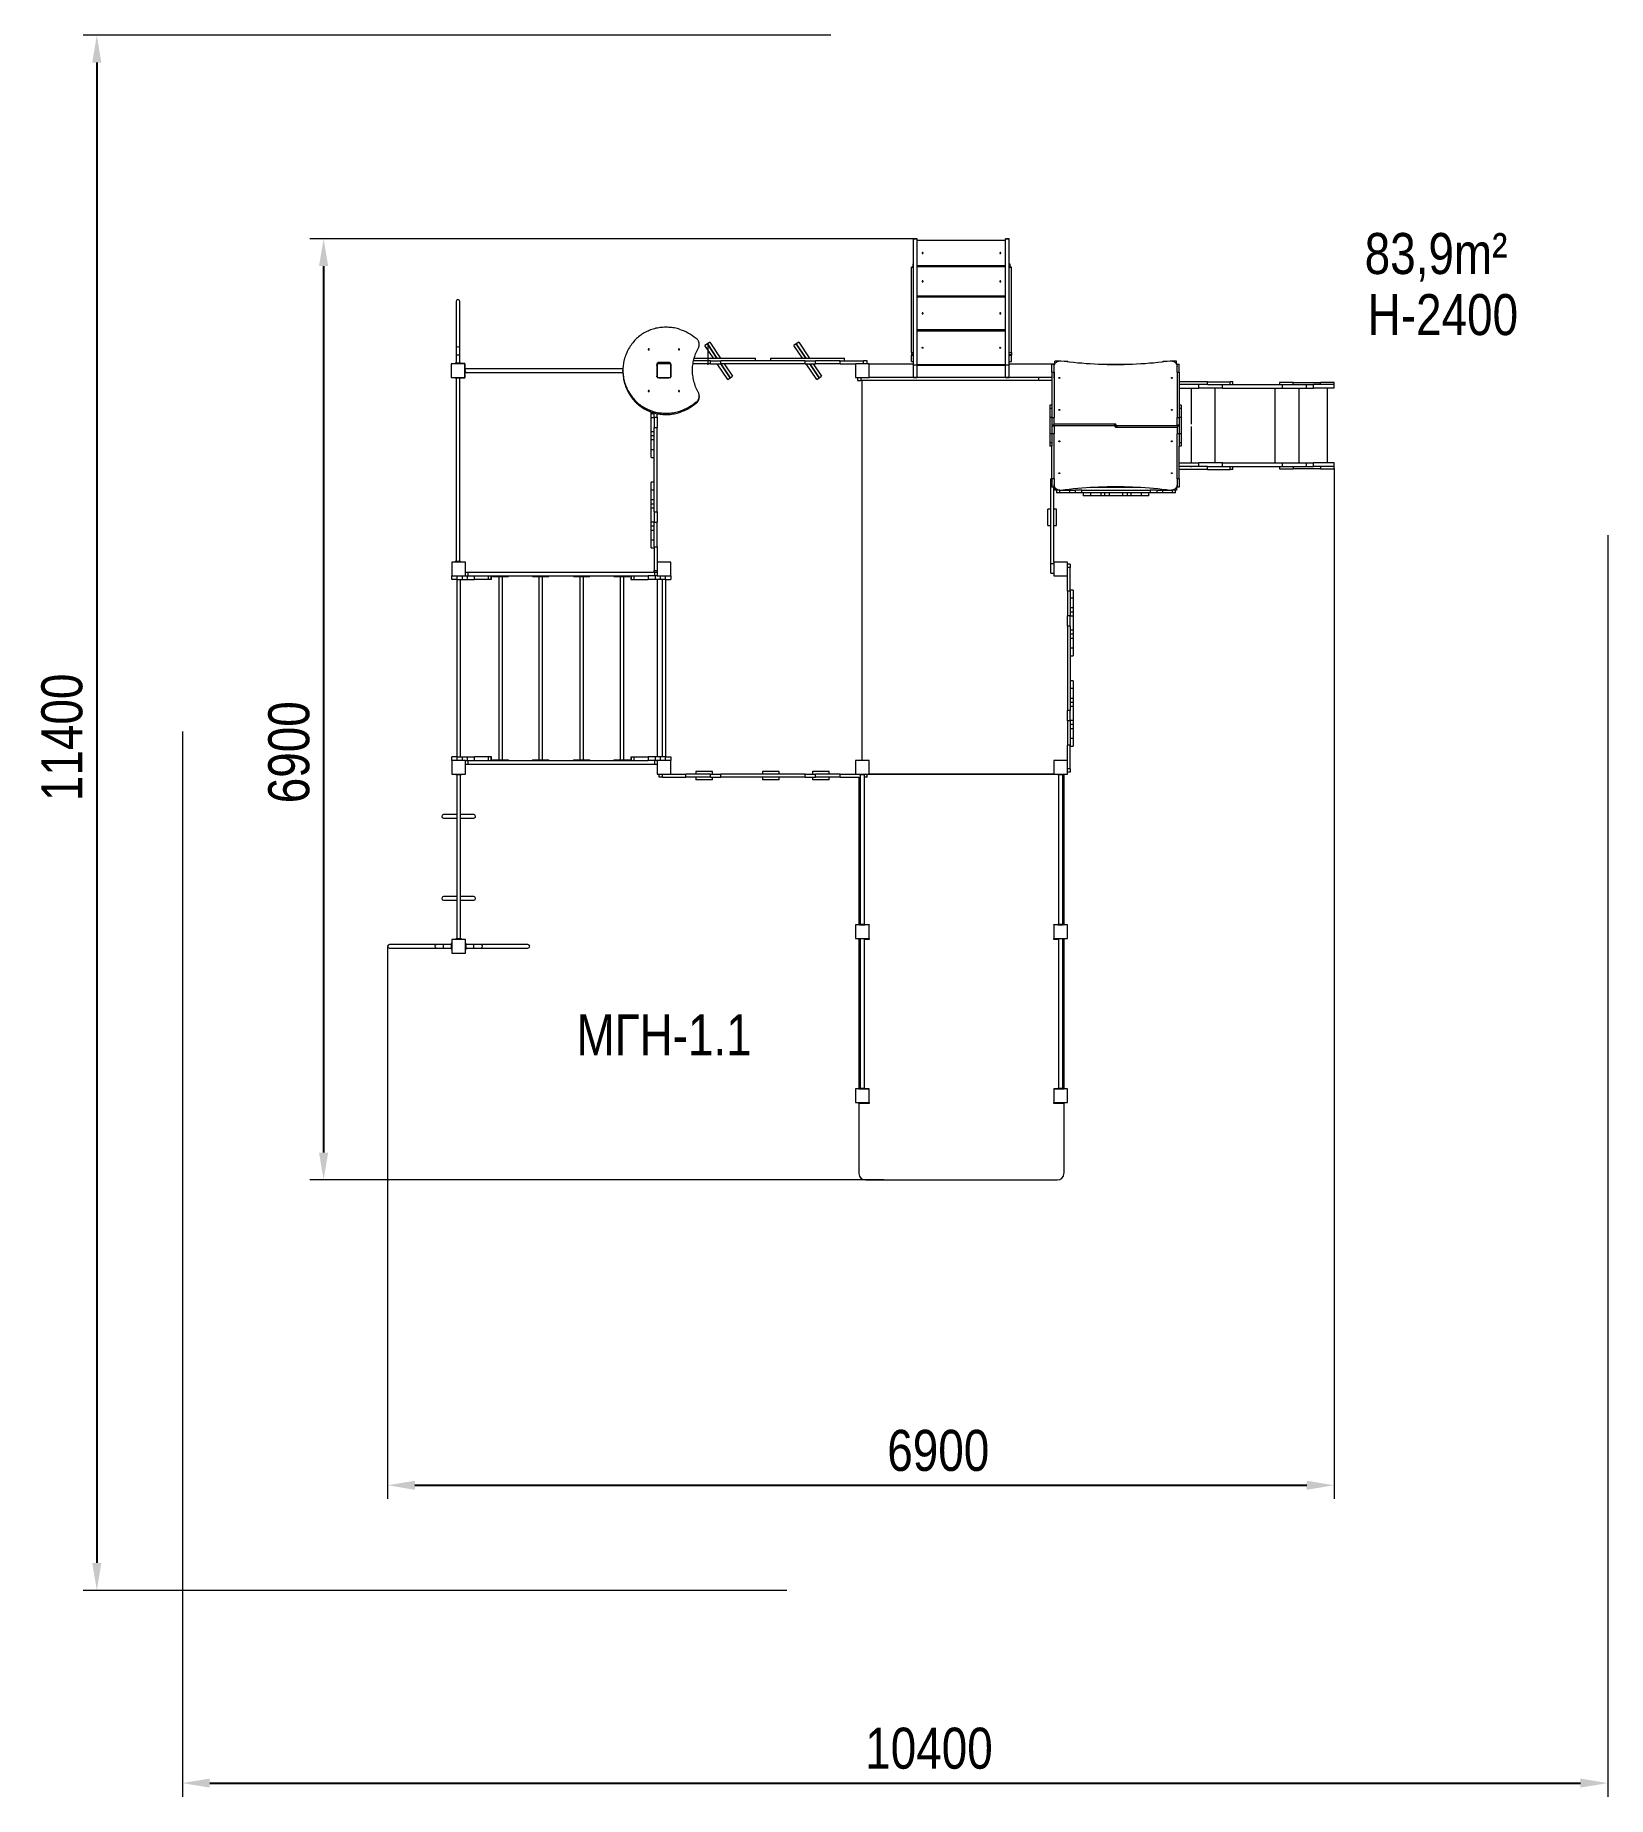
# Model space of a CAD drawing. Header units: millimetres. Extents: x -5811 to 5684, y -6797 to 6079.
import ezdxf

# ---------------------------------------------------------------- set-up
doc = ezdxf.new("R2010")
doc.units = ezdxf.units.MM
for name, color, linetype in [('DiKom', 7, 'Continuous'), ('DIKOM_АРТИКУЛ', 7, 'Continuous'), ('DIKOM_ОБЪЕКТ', 7, 'Continuous'), ('DIKOM_РАЗМЕР_ЗОНА', 7, 'Continuous'), ('DIKOM_РАЗМЕР_ОБЪЕКТА', 7, 'Continuous')]:
    doc.layers.add(name, color=color, linetype=linetype)
doc.styles.add('style1', font='arial.ttf', dxfattribs={"width": 0.8})
doc.dimstyles.new('1-50', dxfattribs={"dimtxt": 300, "dimasz": 200, "dimexe": 100, "dimexo": 0, "dimgap": 100, "dimtad": 1, "dimdec": 0, "dimtxsty": 'style1', "dimcen": 0, "dimclrd": 7, "dimclre": 7, "dimadec": 1, "dimazin": 2, "dimtfac": 1, "dimtdec": 0, "dimtmove": 0, "dimatfit": 3, "dimfxl": 0, "dimlwd": 25, "dimlwe": 18, "dimarcsym": 0})

msp = doc.modelspace()

# ---------------------------------------------------------------- texts
at = {"layer": 'DIKOM_АРТИКУЛ', "color": 7, "linetype": 'Continuous', "lineweight": 15, "insert": (-1854.5, -1077.9), "char_height": 300, "width": 1667.537, "attachment_point": 1, "style": 'style1'}
msp.add_mtext('МГН-1.1', dxfattribs=at)
at = {"layer": 'DIKOM_РАЗМЕР_ОБЪЕКТА', "char_height": 300, "width": 5885.531, "attachment_point": 1, "style": 'style1'}
for s, insert in [('83,9m²', (3906.9, 4633.6)), ('H-2400', (3928.9, 4187.1))]:
    msp.add_mtext(s, dxfattribs=dict(at, insert=insert))

# ---------------------------------------------------------------- blocks, each defined once
blk = doc.blocks.new('*D14')
at = {"layer": 'Defpoints', "color": 0, "transparency": 16777216}
for p in [(3684, 2911), (-3236, -580), (3684, -4520)]:
    blk.add_point(p, dxfattribs=at)
at = {"layer": 'DIKOM_РАЗМЕР_ОБЪЕКТА', "color": 7, "lineweight": 18, "transparency": 16777216}
for p, q in [((3684, 2911), (3684, -4620)), ((-3236, -580), (-3236, -4620))]:
    blk.add_line(p, q, dxfattribs=at)
at = {"layer": 'DIKOM_РАЗМЕР_ОБЪЕКТА', "color": 7, "lineweight": 25, "transparency": 16777216}
blk.add_line((-3036, -4520), (3484, -4520), dxfattribs=at)
at = {"layer": 'DIKOM_РАЗМЕР_ОБЪЕКТА', "color": 7, "transparency": 16777216}
for points in [[(-3036, -4487), (-3036, -4553), (-3236, -4520)], [(3484, -4487), (3484, -4553), (3684, -4520)]]:
    blk.add_solid(points, dxfattribs=at)
at = {"layer": 'DIKOM_РАЗМЕР_ОБЪЕКТА', "color": 0, "transparency": 16777216, "insert": (790, -4267), "char_height": 300, "attachment_point": 5, "style": 'style1'}
blk.add_mtext('6900', dxfattribs=at)
blk = doc.blocks.new('*D15')
at = {"layer": 'Defpoints', "color": 0, "transparency": 16777216}
for p in [(5684, 2426), (-4736, 989), (5684, -6697)]:
    blk.add_point(p, dxfattribs=at)
at = {"layer": 'DIKOM_РАЗМЕР_ЗОНА', "color": 7, "lineweight": 18, "transparency": 16777216}
for p, q in [((5684, 2426), (5684, -6797)), ((-4736, 989), (-4736, -6797))]:
    blk.add_line(p, q, dxfattribs=at)
at = {"layer": 'DIKOM_РАЗМЕР_ЗОНА', "color": 7, "lineweight": 25, "transparency": 16777216}
blk.add_line((-4536, -6697), (5484, -6697), dxfattribs=at)
at = {"layer": 'DIKOM_РАЗМЕР_ЗОНА', "color": 7, "transparency": 16777216}
for points in [[(-4536, -6664), (-4536, -6730), (-4736, -6697)], [(5484, -6664), (5484, -6730), (5684, -6697)]]:
    blk.add_solid(points, dxfattribs=at)
at = {"layer": 'DIKOM_РАЗМЕР_ЗОНА', "color": 0, "transparency": 16777216, "insert": (722, -6444), "char_height": 300, "attachment_point": 5, "style": 'style1'}
blk.add_mtext('10400', dxfattribs=at)
blk = doc.blocks.new('*D12')
at = {"layer": 'Defpoints', "color": 0, "transparency": 16777216}
for p in [(609, 4592), (-3703, -2288), (391, -2288)]:
    blk.add_point(p, dxfattribs=at)
at = {"layer": 'DIKOM_РАЗМЕР_ОБЪЕКТА', "color": 7, "lineweight": 18, "transparency": 16777216}
for p, q in [((609, 4592), (-3803, 4592)), ((391, -2288), (-3803, -2288))]:
    blk.add_line(p, q, dxfattribs=at)
at = {"layer": 'DIKOM_РАЗМЕР_ОБЪЕКТА', "color": 7, "lineweight": 25, "transparency": 16777216}
blk.add_line((-3703, 4392), (-3703, -2088), dxfattribs=at)
at = {"layer": 'DIKOM_РАЗМЕР_ОБЪЕКТА', "color": 7, "transparency": 16777216}
for points in [[(-3737, 4392), (-3670, 4392), (-3703, 4592)], [(-3737, -2088), (-3670, -2088), (-3703, -2288)]]:
    blk.add_solid(points, dxfattribs=at)
at = {"layer": 'DIKOM_РАЗМЕР_ОБЪЕКТА', "color": 0, "transparency": 16777216, "insert": (-3956, 838), "char_height": 300, "attachment_point": 5, "rotation": 90, "style": 'style1'}
blk.add_mtext('6900', dxfattribs=at)
blk = doc.blocks.new('*D13')
at = {"layer": 'Defpoints', "color": 0, "transparency": 16777216}
for p in [(4, 6079), (-5361, -5288), (-316, -5288)]:
    blk.add_point(p, dxfattribs=at)
at = {"layer": 'DIKOM_РАЗМЕР_ЗОНА', "color": 7, "lineweight": 18, "transparency": 16777216}
for p, q in [((4, 6079), (-5461, 6079)), ((-316, -5288), (-5461, -5288))]:
    blk.add_line(p, q, dxfattribs=at)
at = {"layer": 'DIKOM_РАЗМЕР_ЗОНА', "color": 7, "lineweight": 25, "transparency": 16777216}
blk.add_line((-5361, 5879), (-5361, -5088), dxfattribs=at)
at = {"layer": 'DIKOM_РАЗМЕР_ЗОНА', "color": 7, "transparency": 16777216}
for points in [[(-5395, 5879), (-5328, 5879), (-5361, 6079)], [(-5395, -5088), (-5328, -5088), (-5361, -5288)]]:
    blk.add_solid(points, dxfattribs=at)
at = {"layer": 'DIKOM_РАЗМЕР_ЗОНА', "color": 0, "transparency": 16777216, "insert": (-5615, 947), "char_height": 300, "attachment_point": 5, "rotation": 90, "style": 'style1'}
blk.add_mtext('11400', dxfattribs=at)
blk = doc.blocks.new('A$C7D4919E4')
at = {"color": 7, "linetype": 'Continuous', "lineweight": 15}
for p, q in [((-463, 450), (-448, 450)), ((-463, 390), (-463, 450)), ((-463, 450), (-448, 450)), ((-463, 450), (-463, 450)), ((-463, 390), (-448, 390)), ((-463, 390), (-463, 150)), ((-443, 450), (-448, 450)), ((-448, 390), (-448, 450)), ((-448, 390), (-448, 60)), ((-443, 450), (-443, 471)), ((-416, 471), (-443, 471)), ((-374, 471), (-375, 471)), ((-374, 471), (-347, 471)), ((-374, 471), (-374, 471)), ((-347, 468), (-347, 471)), ((-114, 450), (118, 450)), ((-49, 450), (-49, 448)), ((-28, 450), (-28, 448)), ((51, 450), (51, 448)), ((72, 450), (72, 449)), ((351, 471), (378, 471)), ((351, 468), (351, 471)), ((379, 471), (378, 471)), ((378, 471), (378, 471)), ((447, 471), (420, 471)), ((447, 450), (447, 471)), ((452, 450), (447, 450)), ((452, 450), (467, 450)), ((452, 390), (452, 450)), ((452, 450), (467, 450)), ((452, 390), (467, 390)), ((452, 390), (452, 60)), ((467, 390), (467, 450)), ((467, 450), (467, 450)), ((467, 390), (467, 150)), ((-463, 150), (-478, 150)), ((-478, 150), (-478, 125)), ((-463, 150), (-478, 150)), ((-478, 150), (-478, 150)), ((-463, 150), (-463, 125)), ((482, 150), (467, 150)), ((467, 150), (467, 125)), ((482, 150), (467, 150)), ((482, 150), (482, 125)), ((482, 150), (482, 150)), ((-463, 125), (-478, 125)), ((-478, 125), (-478, 60)), ((-463, 60), (-478, 60)), ((-478, 60), (-478, -60)), ((-463, 125), (-463, 60)), ((-463, 60), (-463, -60)), ((-463, 60), (-448, 60)), ((-463, 5), (-448, 5)), ((-463, 0), (-448, 0)), ((-448, 5), (-448, 60)), ((1, 11), (-448, 11)), ((-448, 0), (-448, 5)), ((-448, 2), (-9, 2)), ((-9, 9), (-9, 2)), ((-3, 5), (-3, -3)), ((1, 3), (-3, 3)), ((1, 3), (1, 11)), ((7, 3), (7, 5)), ((7, -5), (7, 3)), ((452, 60), (467, 60)), ((452, 5), (452, 60)), ((452, 5), (467, 5)), ((452, 0), (452, 5)), ((452, 0), (467, 0)), ((482, 125), (467, 125)), ((467, 125), (467, 60)), ((482, 60), (467, 60)), ((467, 60), (467, -60)), ((482, 125), (482, 60)), ((482, 60), (482, -60)), ((-463, -60), (-478, -60)), ((-478, -60), (-478, -125)), ((-463, -125), (-478, -125)), ((-478, -125), (-478, -150)), ((-448, 0), (-463, 0)), ((-448, -5), (-463, -5)), ((-463, -60), (-463, -125)), ((-448, -60), (-463, -60)), ((-463, -125), (-463, -150)), ((-448, 0), (-448, -5)), ((-448, -5), (-448, -60)), ((-448, -390), (-448, -60)), ((-3, -3), (-3, -5)), ((3, -3), (3, -11)), ((3, -3), (7, -3)), ((3, -11), (452, -11)), ((452, -2), (13, -2)), ((13, -9), (13, -2)), ((467, 0), (452, 0)), ((452, 0), (452, -5)), ((467, -5), (452, -5)), ((452, -5), (452, -60)), ((467, -60), (452, -60)), ((452, -390), (452, -60)), ((482, -60), (467, -60)), ((467, -60), (467, -125)), ((482, -125), (467, -125)), ((467, -125), (467, -150)), ((482, -60), (482, -125)), ((482, -125), (482, -150)), ((-463, -150), (-478, -150)), ((-463, -150), (-478, -150)), ((-478, -150), (-478, -150)), ((-463, -390), (-463, -150)), ((482, -150), (467, -150)), ((482, -150), (467, -150)), ((467, -390), (467, -150)), ((482, -150), (482, -150)), ((-448, -390), (-463, -390)), ((-463, -390), (-463, -450)), ((-448, -450), (-463, -450)), ((-448, -390), (-448, -450)), ((-448, -450), (-443, -450)), ((-443, -450), (-443, -471)), ((-416, -471), (-443, -471)), ((-374, -471), (-347, -471)), ((-347, -468), (-347, -471)), ((181, -453), (-177, -453)), ((118, -450), (-114, -450)), ((351, -468), (351, -471)), ((351, -471), (378, -471)), ((447, -471), (420, -471)), ((447, -450), (452, -450)), ((447, -450), (447, -471)), ((467, -390), (452, -390)), ((452, -390), (452, -450)), ((467, -450), (452, -450)), ((467, -390), (467, -450))]:
    blk.add_line(p, q, dxfattribs=at)
at = {"color": 7, "linetype": 'Continuous', "lineweight": 15, "flags": 128}
for points in [[(-448, 431), (-448, 434), (-447, 438), (-446, 442), (-445, 445), (-443, 449), (-441, 452), (-439, 456), (-436, 459), (-433, 461), (-430, 464), (-427, 466), (-423, 468), (-419, 470), (-415, 471), (-411, 473), (-407, 473), (-402, 474), (-398, 474)], [(-398, 474), (-367, 470), (-337, 467), (-306, 463), (-275, 460), (-245, 458), (-214, 455), (-183, 453), (-152, 452), (-122, 450), (-91, 449), (-60, 448), (-29, 448), (2, 448), (33, 448), (64, 448), (95, 449), (126, 450), (156, 452), (187, 453), (218, 455), (249, 458), (279, 460), (310, 463), (341, 467), (371, 470), (402, 474)], [(402, 474), (406, 474), (411, 473), (415, 473), (419, 471), (423, 470), (427, 468), (431, 466), (434, 464), (437, 461), (440, 459), (443, 456), (445, 452), (447, 449), (449, 445), (450, 442), (451, 438), (452, 434), (452, 431)], [(-406, 348), (-406, 347), (-406, 347), (-407, 346), (-408, 345), (-409, 345), (-410, 346), (-411, 346), (-412, 347), (-412, 348), (-412, 349), (-412, 350), (-411, 351), (-410, 351), (-409, 351), (-408, 351), (-407, 351), (-406, 350), (-406, 349), (-406, 348)], [(416, 348), (416, 347), (416, 347), (415, 346), (414, 345), (413, 345), (412, 346), (411, 346), (410, 347), (410, 348), (410, 349), (410, 350), (411, 351), (412, 351), (413, 351), (414, 351), (415, 351), (416, 350), (416, 349), (416, 348)], [(-406, 114), (-406, 113), (-406, 113), (-407, 112), (-408, 112), (-409, 111), (-410, 112), (-411, 112), (-412, 113), (-412, 114), (-412, 115), (-412, 116), (-411, 117), (-410, 117), (-409, 118), (-408, 117), (-407, 117), (-406, 116), (-406, 115), (-406, 114)], [(-9, 2), (-8, 2), (-7, 2), (-6, 1), (-5, 1), (-4, 0), (-3, -1), (-3, -2), (-3, -3)], [(-3, 6), (-3, 6), (-3, 5)], [(-3, 2), (-3, 1), (-3, 0), (-2, -1), (-1, -2), (0, -2), (1, -3), (2, -3), (3, -3)], [(7, 5), (7, 6), (7, 7), (6, 8), (5, 9), (4, 10), (3, 10), (2, 10), (1, 11)], [(7, -2), (7, -1), (7, 0), (6, 1), (5, 2), (4, 2), (3, 3), (2, 3), (1, 3)], [(13, -2), (12, -2), (11, -2), (10, -2), (9, -1), (8, 0), (7, 1), (7, 2), (7, 3)], [(416, 114), (416, 113), (416, 113), (415, 112), (414, 112), (413, 111), (412, 112), (411, 112), (410, 113), (410, 114), (410, 115), (410, 116), (411, 117), (412, 117), (413, 118), (414, 117), (415, 117), (416, 116), (416, 115), (416, 114)], [(-412, -115), (-412, -114), (-412, -113), (-411, -112), (-410, -112), (-409, -112), (-408, -112), (-407, -112), (-406, -113), (-406, -114), (-406, -115), (-406, -116), (-407, -117), (-408, -117), (-409, -118), (-410, -118), (-411, -117), (-412, -116), (-412, -116), (-412, -115)], [(-3, -5), (-3, -6), (-3, -7), (-2, -8), (-1, -9), (0, -10), (1, -10), (2, -11), (3, -11)], [(7, -6), (7, -6), (7, -5)], [(410, -115), (410, -114), (410, -113), (411, -112), (412, -112), (413, -112), (414, -112), (415, -112), (416, -113), (416, -114), (416, -115), (416, -116), (415, -117), (414, -117), (413, -118), (412, -118), (411, -117), (410, -116), (410, -116), (410, -115)], [(-412, -348), (-412, -347), (-412, -347), (-411, -346), (-410, -345), (-409, -345), (-408, -346), (-407, -346), (-406, -347), (-406, -348), (-406, -349), (-406, -350), (-407, -351), (-408, -351), (-409, -351), (-410, -351), (-411, -351), (-412, -350), (-412, -349), (-412, -348)], [(410, -348), (410, -347), (410, -347), (411, -346), (412, -345), (413, -345), (414, -346), (415, -346), (416, -347), (416, -348), (416, -349), (416, -350), (415, -351), (414, -351), (413, -351), (412, -351), (411, -351), (410, -350), (410, -349), (410, -348)], [(-398, -474), (-402, -474), (-407, -473), (-411, -473), (-415, -471), (-419, -470), (-423, -468), (-427, -466), (-430, -464), (-433, -461), (-436, -459), (-439, -456), (-441, -452), (-443, -449), (-445, -445), (-446, -442), (-447, -438), (-448, -434), (-448, -431)], [(402, -474), (371, -470), (341, -467), (310, -463), (279, -460), (249, -458), (218, -455), (187, -453), (156, -452), (126, -450), (95, -449), (64, -448), (33, -448), (2, -448), (-29, -448), (-60, -448), (-91, -449), (-122, -450), (-152, -452), (-183, -453), (-214, -455), (-245, -458), (-275, -460), (-306, -463), (-337, -467), (-367, -470), (-398, -474)], [(452, -431), (452, -434), (451, -438), (450, -442), (449, -445), (447, -449), (445, -452), (443, -456), (440, -459), (437, -461), (434, -464), (431, -466), (427, -468), (423, -470), (419, -471), (415, -473), (411, -473), (406, -474), (402, -474)]]:
    blk.add_lwpolyline(points, dxfattribs=at)
blk = doc.blocks.new('A$C2D3B5436')
at = {"layer": 'DiKom', "color": 7, "linetype": 'Continuous', "lineweight": 15}
for p, q in [((323, 558), (315, 558)), ((533, 478), (524, 478)), ((258, 221), (258, 295)), ((267, 295), (258, 295)), ((267, 308), (367, 308)), ((267, 208), (267, 308)), ((272, 310), (357, 310)), ((367, 308), (367, 208)), ((371, 295), (371, 221)), ((267, 221), (258, 221)), ((367, 208), (267, 208)), ((357, 206), (272, 206)), ((622, 142), (614, 142)), ((558, 23), (549, 23)), ((502, 0), (511, 0))]:
    blk.add_line(p, q, dxfattribs=at)
at = {"layer": 'DiKom', "color": 7, "linetype": 'Continuous', "lineweight": 15, "flags": 128}
for points in [[(105, 478), (113, 485), (122, 492), (130, 498), (139, 505), (148, 510), (158, 516), (167, 521), (177, 526), (186, 530), (196, 535), (206, 538), (216, 542), (226, 545), (236, 548), (247, 550), (257, 553), (267, 554), (278, 556), (288, 557), (299, 558), (309, 558), (320, 558), (330, 558), (341, 557), (351, 556), (362, 554), (372, 553), (382, 550), (393, 548), (403, 545), (413, 542), (423, 538), (433, 535), (443, 530), (452, 526), (462, 521), (471, 516), (481, 510), (490, 505), (499, 498), (507, 492), (516, 485), (524, 478)], [(323, 558), (329, 558), (339, 558), (350, 557), (360, 556), (371, 554), (381, 553), (391, 550), (402, 548), (412, 545), (422, 542), (432, 538), (442, 535), (452, 530), (461, 526), (471, 521), (480, 516), (490, 510), (499, 505), (508, 498), (516, 492), (525, 485), (533, 478)], [(16, 142), (13, 152), (10, 162), (8, 172), (5, 182), (4, 192), (2, 202), (1, 213), (1, 223), (0, 233), (0, 244), (0, 254), (1, 265), (2, 275), (3, 285), (4, 296), (6, 306), (8, 316), (11, 326), (14, 336), (17, 346), (20, 355), (24, 365), (28, 374), (32, 384), (37, 393), (42, 402), (47, 410), (52, 419), (58, 427), (64, 435), (70, 443), (77, 451), (83, 458), (90, 465), (97, 472), (105, 478)], [(524, 478), (532, 472), (539, 465), (546, 458), (552, 451), (559, 443), (565, 435), (571, 427), (577, 419), (582, 410), (587, 402), (592, 393), (597, 384), (601, 374), (605, 365), (609, 355), (612, 346), (615, 336), (618, 326), (621, 316), (623, 306), (625, 296), (626, 285), (627, 275), (628, 265), (629, 254), (629, 244), (629, 233), (629, 223), (628, 213), (627, 202), (625, 192), (624, 182), (622, 172), (619, 162), (617, 152), (614, 142)], [(533, 478), (541, 472), (548, 465), (555, 458), (561, 451), (568, 443), (574, 435), (580, 427), (586, 419), (591, 410), (596, 402), (601, 393), (606, 384), (610, 374), (614, 365), (618, 355), (621, 346), (624, 336), (627, 326), (630, 316), (632, 306), (634, 296), (635, 285), (636, 275), (637, 265), (638, 254), (638, 244), (638, 233), (637, 223), (637, 213), (636, 202), (634, 192), (633, 182), (630, 172), (628, 162), (625, 152), (622, 142)], [(166, 368), (166, 367), (166, 366), (165, 365), (164, 365), (163, 364), (162, 365), (161, 365), (160, 366), (159, 367), (159, 368), (159, 369), (159, 370), (160, 371), (161, 372), (162, 372), (163, 372), (164, 372), (165, 372), (166, 371), (166, 370), (166, 368)], [(258, 295), (259, 298), (259, 300), (260, 302), (261, 304), (262, 306), (264, 308), (266, 309), (268, 310), (270, 310), (272, 310)], [(470, 368), (470, 367), (469, 366), (469, 365), (468, 365), (467, 364), (466, 365), (465, 365), (464, 366), (463, 367), (463, 368), (463, 369), (463, 370), (464, 371), (465, 372), (466, 372), (467, 372), (468, 372), (469, 372), (469, 371), (470, 370), (470, 368)], [(166, 148), (166, 147), (166, 146), (165, 145), (164, 145), (163, 144), (162, 145), (161, 145), (160, 146), (159, 147), (159, 148), (159, 149), (159, 150), (160, 151), (161, 152), (162, 152), (163, 152), (164, 152), (165, 152), (166, 151), (166, 150), (166, 148)], [(272, 206), (270, 207), (268, 207), (266, 208), (264, 209), (262, 211), (261, 213), (260, 215), (259, 217), (259, 219), (258, 221)], [(470, 148), (470, 147), (469, 146), (469, 145), (468, 145), (467, 144), (466, 145), (465, 145), (464, 146), (463, 147), (463, 148), (463, 149), (463, 150), (464, 151), (465, 152), (466, 152), (467, 152), (468, 152), (469, 152), (469, 151), (470, 150), (470, 148)], [(155, 7), (151, 5), (147, 4), (142, 2), (138, 1), (133, 0), (129, 0), (124, 0), (120, 0), (115, 1), (111, 2), (106, 4), (102, 6), (98, 8), (94, 10), (90, 13), (87, 16), (83, 19), (80, 23)], [(474, 7), (464, 13), (455, 17), (445, 22), (435, 26), (425, 30), (414, 33), (404, 36), (394, 39), (383, 42), (373, 44), (362, 45), (352, 47), (341, 48), (331, 49), (320, 49), (309, 49), (299, 49), (288, 48), (277, 47), (267, 45), (256, 44), (246, 42), (235, 39), (225, 36), (215, 33), (205, 30), (194, 26), (184, 22), (175, 17), (165, 13), (155, 7)], [(549, 23), (546, 19), (543, 16), (539, 13), (535, 10), (531, 8), (527, 6), (523, 4), (518, 2), (514, 1), (509, 0), (505, 0), (500, 0), (496, 0), (491, 1), (487, 2), (482, 4), (478, 5), (474, 7)], [(558, 23), (555, 19), (551, 16), (548, 13), (544, 10), (540, 8), (536, 6), (532, 4), (527, 2), (523, 1), (518, 0), (514, 0), (511, 0)]]:
    blk.add_lwpolyline(points, dxfattribs=at)
at = {"layer": 'DiKom', "color": 7, "linetype": 'Continuous', "lineweight": 15}
for centre, radius, start, end in [((281, 298), 12.7, 90.2762, 122.6513), ((357, 298), 12.7, 57.3487, 89.7238), ((355, 296), 16, 359.6823, 38.2121), ((358, 250), 359, 197.5854, 219.2937), ((281, 219), 12.7, 237.3487, 269.7238), ((357, 219), 12.7, 270.2762, 302.6513), ((355, 221), 15.8, 321.5991, 0.5138), ((271, 250), 359, 320.7063, 342.4146), ((280, 250), 359, 320.7063, 342.4146)]:
    blk.add_arc(centre, radius, start, end, dxfattribs=at)
blk = doc.blocks.new('A$C4BD2158A')
at = {"layer": 'DiKom', "color": 7, "linetype": 'Continuous', "lineweight": 15}
for p, q in [((359, 34), (13, 34)), ((13, 7), (359, 7)), ((408, 34), (359, 34)), ((359, 7), (408, 7)), ((466, 34), (408, 34)), ((408, 34), (408, 7)), ((408, 7), (466, 7)), ((470, 40), (466, 40)), ((466, 40), (466, 0)), ((470, 0), (466, 0))]:
    blk.add_line(p, q, dxfattribs=at)
for centre in [(14, 20), (359, 20)]:
    blk.add_arc(centre, 13.5, 90.9921, 269.0079, dxfattribs=at)

# ---------------------------------------------------------------- dimensions: what is measured, and where the dimension line sits
at = {"layer": 'DIKOM_РАЗМЕР_ЗОНА'}
dim = msp.add_linear_dim(base=(-5361.4, -5288.3), p1=(4.3, 6079.2), p2=(-316, -5288.3), angle=90, text='11400', dimstyle='1-50', dxfattribs=at)
dim.commit()
dim.dimension.update_dxf_attribs({"geometry": '*D13', "text_midpoint": (-5361.4, 946.6), "dimtype": 160})
dim = msp.add_linear_dim(base=(5684, -6696.9), p1=(-4736, 988.9), p2=(5684, 2425.6), text='10400', dimstyle='1-50', dxfattribs=at)
dim.commit()
dim.dimension.update_dxf_attribs({"geometry": '*D15', "text_midpoint": (722.3, -6696.9), "dimtype": 160})
at = {"layer": 'DIKOM_РАЗМЕР_ОБЪЕКТА'}
dim = msp.add_linear_dim(base=(-3703.3, -2288.3), p1=(609, 4591.7), p2=(390.5, -2288.3), angle=90, text='6900', dimstyle='1-50', dxfattribs=at)
dim.commit()
dim.dimension.update_dxf_attribs({"geometry": '*D12', "text_midpoint": (-3703.3, 837.6), "dimtype": 160})
dim = msp.add_linear_dim(base=(3684, -4519.9), p1=(-3236, -580.4), p2=(3684, 2910.6), text='6900', dimstyle='1-50', dxfattribs=at)
dim.commit()
dim.dimension.update_dxf_attribs({"geometry": '*D14', "text_midpoint": (789.9, -4519.9), "dimtype": 160})

# ---------------------------------------------------------------- linework, layer by layer
at = {"layer": 'DIKOM_ОБЪЕКТ', "color": 7, "linetype": 'Continuous', "lineweight": 15}
for p, q in [((636, 4591.7), (609, 4591.7)), ((609, 4590.5), (609, 4591.7)), ((609, 4590.5), (636, 4590.5)), ((609, 3670.6), (609, 4590.5)), ((636, 4590.5), (636, 4591.7)), ((636, 3670.6), (636, 4590.5)), ((1282, 4579.2), (636, 4579.2)), ((1309, 4591.7), (1282, 4591.7)), ((1282, 4590.5), (1282, 4591.7)), ((1282, 4590.5), (1309, 4590.5)), ((1282, 3670.6), (1282, 4590.5)), ((1309, 4590.5), (1309, 4591.7)), ((1309, 3670.6), (1309, 4590.5)), ((609, 4384.8), (594, 4384.8)), ((594, 4384), (594, 4384.8)), ((594, 4384), (609, 4384)), ((594, 3761), (594, 4384)), ((606, 4384.8), (606, 4407.6)), ((606, 4407.6), (609, 4407.6)), ((636, 4395.2), (1282, 4395.2)), ((1282, 4386.5), (636, 4386.5)), ((1309, 4407.6), (1312, 4407.6)), ((1324, 4384.8), (1309, 4384.8)), ((1309, 4384), (1324, 4384)), ((1312, 4407.6), (1312, 4384.8)), ((1324, 4384), (1324, 4384.8)), ((1324, 3761), (1324, 4384)), ((636, 4173.2), (1282, 4173.2)), ((1282, 4163.4), (636, 4163.4)), ((636, 3928.9), (1282, 3928.9)), ((636, 3919.5), (1282, 3919.5)), ((1282, 3918.4), (636, 3918.4)), ((-898, 3824), (-915.4, 3812.3)), ((-853.3, 3719.6), (-915.4, 3812.3)), ((-880.5, 3835.7), (-898, 3824)), ((-828, 3719.6), (-898, 3824)), ((-898, 3824), (-828, 3719.6)), ((-891, 3670.6), (-891, 3828.7)), ((-880.5, 3835.7), (-803.5, 3720.6)), ((-248, 3824), (-265.4, 3812.3)), ((-203.3, 3719.6), (-265.4, 3812.3)), ((-230.5, 3835.7), (-248, 3824)), ((-248, 3824), (-178, 3719.6)), ((-178, 3719.6), (-248, 3824)), ((-230.5, 3835.7), (-153.5, 3720.6)), ((594, 3761), (609, 3761)), ((594, 3761), (594, 3746.2)), ((594, 3746.2), (609, 3746.2)), ((594, 3746.2), (594, 3740.7)), ((594, 3694.3), (594, 3740.7)), ((594, 3740.7), (609, 3740.7)), ((1309, 3761), (1324, 3761)), ((1309, 3746.2), (1324, 3746.2)), ((1309, 3740.7), (1324, 3740.7)), ((1324, 3761), (1324, 3746.2)), ((1324, 3746.2), (1324, 3740.7)), ((1324, 3694.3), (1324, 3740.7)), ((-2672, 3677.6), (-2772, 3677.6)), ((-2772, 3677.6), (-2772, 3577.6)), ((-2702, 3677.6), (-2702, 3681.6)), ((-2674, 3680.6), (-2702, 3680.6)), ((-2672, 3577.6), (-2672, 3677.6)), ((-2669, 3579.6), (-2669, 3675.6)), ((-2656, 3643.6), (-1515.2, 3643.6)), ((-2656, 3643.6), (-2534.5, 3643.6)), ((-1514.9, 3611.6), (-2656, 3611.6)), ((-2534.5, 3611.6), (-2656, 3611.6)), ((-874.8, 3677.6), (-1003, 3677.6)), ((-874.8, 3698.6), (-999.2, 3698.6)), ((-993.9, 3719.6), (-546, 3719.6)), ((-874.8, 3677.6), (-874.8, 3698.6)), ((-874.8, 3698.6), (-799.2, 3698.6)), ((-874.8, 3677.6), (-799.2, 3677.6)), ((-748.5, 3563.1), (-825.2, 3677.6)), ((-803.5, 3720.6), (-805, 3719.6)), ((-803.5, 3720.6), (-802.8, 3719.6)), ((-731, 3574.8), (-799.9, 3677.6)), ((-799.9, 3677.6), (-731, 3574.8)), ((-799.2, 3677.6), (-799.2, 3698.6)), ((-182.8, 3698.6), (-799.2, 3698.6)), ((-182.8, 3677.6), (-799.2, 3677.6)), ((-774.6, 3677.6), (-713.6, 3586.4)), ((-546, 3698.6), (-546, 3719.6)), ((-436, 3719.6), (-436, 3698.6)), ((-436, 3719.6), (104, 3719.6)), ((-182.8, 3677.6), (-182.8, 3698.6)), ((-182.8, 3698.6), (-107.2, 3698.6)), ((-182.8, 3677.6), (-107.2, 3677.6)), ((-98.5, 3563.1), (-175.2, 3677.6)), ((-153.5, 3720.6), (-155, 3719.6)), ((-153.5, 3720.6), (-152.8, 3719.6)), ((-149.9, 3677.6), (-81, 3574.8)), ((-81, 3574.8), (-149.9, 3677.6)), ((-124.6, 3677.6), (-63.6, 3586.4)), ((-107.2, 3677.6), (-107.2, 3698.6)), ((72.5, 3698.6), (-107.2, 3698.6)), ((72.5, 3677.6), (-107.2, 3677.6)), ((72.5, 3677.6), (72.5, 3698.6)), ((72.5, 3698.6), (244, 3698.6)), ((72.5, 3677.6), (184, 3677.6)), ((104, 3698.6), (104, 3719.6)), ((184, 3677.6), (184, 3577.6)), ((284, 3677.6), (184, 3677.6)), ((244, 3677.6), (244, 3698.6)), ((269, 3698.6), (244, 3698.6)), ((269, 3677.6), (269, 3698.6)), ((284, 3577.6), (284, 3677.6)), ((284, 3677.6), (609, 3677.6)), ((594, 3694.3), (609, 3694.3)), ((609, 3577.6), (609, 3670.6)), ((609, 3670.6), (636, 3670.6)), ((636, 3671.6), (1282, 3671.6)), ((636, 3577.6), (636, 3670.6)), ((636, 3667.3), (1282, 3667.3)), ((1282, 3577.6), (1282, 3670.6)), ((1282, 3670.6), (1309, 3670.6)), ((1309, 3694.3), (1324, 3694.3)), ((1309, 3677.6), (1641, 3677.6)), ((1309, 3577.6), (1309, 3670.6)), ((1634.7, 3674.9), (1634.7, 3574.9)), ((-2772, 3577.6), (-2672, 3577.6)), ((-2742, 3573.6), (-2742, 3577.6)), ((-2742, 3574.6), (-2742, 3577.6)), ((-2702, 3573.6), (-2742, 3573.6)), ((-2735.5, 3573.6), (-2735.5, 2231.6)), ((-2708.5, 2231.6), (-2708.5, 3573.6)), ((-2702, 3573.6), (-2702, 3577.6)), ((-2702, 3574.6), (-2674, 3574.6)), ((-748.5, 3563.1), (-731, 3574.8)), ((-731, 3574.8), (-713.6, 3586.4)), ((-98.5, 3563.1), (-81, 3574.8)), ((-81, 3574.8), (-63.6, 3586.4)), ((184, 3577.6), (284, 3577.6)), ((199, 3577.6), (199, 3556.6)), ((199, 3556.6), (224, 3556.6)), ((224, 3577.6), (224, 3556.6)), ((1522.5, 3556.6), (224, 3556.6)), ((234, 777.6), (234, 3556.6)), ((234, 777.6), (234, 3556.6)), ((1522.5, 3577.6), (284, 3577.6)), ((609, 3577.6), (636, 3577.6)), ((1282, 3577.6), (1309, 3577.6)), ((1522.5, 3577.6), (1522.5, 3556.6)), ((1621, 3577.6), (1522.5, 3577.6)), ((1621, 3556.6), (1522.5, 3556.6)), ((2757.9, 3546.6), (2551, 3546.6)), ((2757.9, 3525.6), (2551, 3525.6)), ((2551, 3498.6), (2693.9, 3498.6)), ((2640.5, 3235.1), (2640.5, 3498.6)), ((2693.9, 3498.6), (2693.9, 3525.6)), ((2868.4, 3498.6), (2693.9, 3498.6)), ((2757.9, 3525.6), (2757.9, 3546.6)), ((2757.9, 3546.6), (2924, 3546.6)), ((2757.9, 3525.6), (2917.3, 3525.6)), ((2815, 2952.6), (2815, 3498.6)), ((2868.4, 3498.6), (2868.4, 3525.6)), ((2868.4, 3498.6), (3306.4, 3498.6)), ((2917.3, 3525.6), (3306.4, 3525.6)), ((2924, 3525.6), (2924, 3546.6)), ((2942.9, 3546.6), (2924, 3546.6)), ((2942.9, 3525.6), (2942.9, 3546.6)), ((3253, 2952.6), (3253, 3498.6)), ((3284, 3540.6), (3284, 3525.6)), ((3384, 3540.6), (3284, 3540.6)), ((3306.4, 3498.6), (3306.4, 3525.6)), ((3306.4, 3525.6), (3480.9, 3525.6)), ((3306.4, 3498.6), (3480.9, 3498.6)), ((3384, 3525.6), (3384, 3540.6)), ((3384, 3540.6), (3584, 3540.6)), ((3427.5, 2952.6), (3427.5, 3498.6)), ((3480.9, 3498.6), (3480.9, 3525.6)), ((3480.9, 3525.6), (3534, 3525.6)), ((3480.9, 3498.6), (3534, 3498.6)), ((3534, 3498.6), (3534, 3525.6)), ((3684, 3525.6), (3534, 3525.6)), ((3684, 3498.6), (3534, 3498.6)), ((3584, 3525.6), (3584, 3540.6)), ((3684, 3540.6), (3584, 3540.6)), ((3634, 2952.6), (3634, 3498.6)), ((3636, 2952.6), (3636, 3498.6)), ((3684, 3525.6), (3684, 3540.6)), ((3684, 3498.6), (3684, 3525.6)), ((-1308, 3314.8), (-1308, 3325.4)), ((-1308, 3314.8), (-1287, 3314.8)), ((-1308, 3282.8), (-1308, 3314.8)), ((-1287, 3282.8), (-1308, 3282.8)), ((-1308, 3183.8), (-1308, 3282.8)), ((-1287, 3286.4), (-1287, 3318.8)), ((-1287, 3286.4), (-1266, 3286.4)), ((-1287, 3286.4), (-1287, 3210.8)), ((-1266, 3286.4), (-1266, 3313.7)), ((-1266, 3286.4), (-1266, 3210.8)), ((2640.5, 2952.6), (2640.5, 3220.1)), ((-1308, 3183.8), (-1287, 3183.8)), ((-1308, 3151.8), (-1308, 3183.8)), ((-1287, 3151.8), (-1308, 3151.8)), ((-1308, 3123.1), (-1308, 3151.8)), ((-1308, 3123.1), (-1287, 3123.1)), ((-1308, 3048.9), (-1308, 3123.1)), ((-1287, 3210.8), (-1266, 3210.8)), ((-1287, 2594.4), (-1287, 3210.8)), ((-1266, 2594.4), (-1266, 3210.8)), ((-1287, 3048.9), (-1308, 3048.9)), ((-1308, 2993.8), (-1308, 3048.9)), ((-1308, 2993.8), (-1287, 2993.8)), ((1613, 2217.6), (1613, 2835.6)), ((1621, 2835.6), (1613, 2835.6)), ((2551, 2952.6), (2693.9, 2952.6)), ((2757.9, 2925.6), (2551, 2925.6)), ((2757.9, 2904.6), (2551, 2904.6)), ((2639.8, 2922.8), (2639.8, 2930.3)), ((2693.9, 2925.6), (2693.9, 2952.6)), ((2868.4, 2952.6), (2693.9, 2952.6)), ((2757.9, 2904.6), (2757.9, 2925.6)), ((2757.9, 2925.6), (2917.3, 2925.6)), ((2757.9, 2904.6), (2924, 2904.6)), ((2868.4, 2925.6), (2868.4, 2952.6)), ((2868.4, 2952.6), (3306.4, 2952.6)), ((2917.3, 2925.6), (3306.4, 2925.6)), ((2924, 2904.6), (2924, 2925.6)), ((2942.9, 2904.6), (2924, 2904.6)), ((2942.9, 2904.6), (2942.9, 2925.6)), ((3284, 2925.6), (3284, 2910.6)), ((3284, 2910.6), (3384, 2910.6)), ((3306.4, 2925.6), (3306.4, 2952.6)), ((3306.4, 2952.6), (3480.9, 2952.6)), ((3306.4, 2925.6), (3480.9, 2925.6)), ((3384, 2925.6), (3384, 2910.6)), ((3584, 2910.6), (3384, 2910.6)), ((3480.9, 2925.6), (3480.9, 2952.6)), ((3480.9, 2952.6), (3534, 2952.6)), ((3480.9, 2925.6), (3534, 2925.6)), ((3534, 2925.6), (3534, 2952.6)), ((3684, 2952.6), (3534, 2952.6)), ((3684, 2925.6), (3534, 2925.6)), ((3584, 2925.6), (3584, 2910.6)), ((3584, 2910.6), (3684, 2910.6)), ((3684, 2925.6), (3684, 2952.6)), ((3684, 2910.6), (3684, 2925.6)), ((-1287, 2811.3), (-1308, 2811.3)), ((-1308, 2756.3), (-1308, 2811.3)), ((-1308, 2756.3), (-1287, 2756.3)), ((-1308, 2682.1), (-1308, 2756.3)), ((1634, 2227.6), (1634, 2775.6)), ((1654.4, 2754.6), (1654.4, 2733.6)), ((1679.4, 2754.6), (1654.4, 2754.6)), ((1679.4, 2733.6), (1654.4, 2733.6)), ((1679.4, 2733.6), (1679.4, 2754.6)), ((1679.4, 2754.6), (1749.4, 2754.6)), ((1749.4, 2733.6), (1679.4, 2733.6)), ((1749.4, 2754.6), (1749.4, 2733.6)), ((1749.4, 2754.6), (1789.4, 2754.6)), ((1789.4, 2733.6), (1749.4, 2733.6)), ((1789.4, 2754.6), (1789.4, 2733.6)), ((1839.4, 2754.6), (1789.4, 2754.6)), ((1839.4, 2733.6), (1789.4, 2733.6)), ((1839.4, 2733.6), (1839.4, 2754.6)), ((1839.4, 2754.6), (2339.4, 2754.6)), ((2339.4, 2733.6), (1839.4, 2733.6)), ((1849.9, 2733.6), (1849.9, 2712.6)), ((1904.9, 2712.6), (1849.9, 2712.6)), ((1904.9, 2712.6), (1904.9, 2733.6)), ((1979.2, 2712.6), (1904.9, 2712.6)), ((1979.2, 2733.6), (1979.2, 2712.6)), ((2007.9, 2712.6), (1979.2, 2712.6)), ((2007.9, 2712.6), (2007.9, 2733.6)), ((2039.9, 2712.6), (2007.9, 2712.6)), ((2039.9, 2733.6), (2039.9, 2712.6)), ((2138.9, 2712.6), (2039.9, 2712.6)), ((2138.9, 2712.6), (2138.9, 2733.6)), ((2170.9, 2712.6), (2138.9, 2712.6)), ((2170.9, 2733.6), (2170.9, 2712.6)), ((2199.6, 2712.6), (2170.9, 2712.6)), ((2199.6, 2712.6), (2199.6, 2733.6)), ((2273.8, 2712.6), (2199.6, 2712.6)), ((2273.8, 2733.6), (2273.8, 2712.6)), ((2328.9, 2712.6), (2273.8, 2712.6)), ((2328.9, 2712.6), (2328.9, 2733.6)), ((2339.4, 2754.6), (2339.4, 2733.6)), ((2389.4, 2754.6), (2339.4, 2754.6)), ((2389.4, 2733.6), (2339.4, 2733.6)), ((2389.4, 2733.6), (2389.4, 2754.6)), ((2389.4, 2754.6), (2429.4, 2754.6)), ((2429.4, 2733.6), (2389.4, 2733.6)), ((2429.4, 2754.6), (2429.4, 2733.6)), ((2429.4, 2754.6), (2499.4, 2754.6)), ((2499.4, 2733.6), (2429.4, 2733.6)), ((2499.4, 2754.6), (2499.4, 2733.6)), ((2524.4, 2754.6), (2499.4, 2754.6)), ((2524.4, 2733.6), (2499.4, 2733.6)), ((2524.4, 2733.6), (2524.4, 2754.6)), ((-1287, 2682.1), (-1308, 2682.1)), ((-1308, 2653.4), (-1308, 2682.1)), ((-1308, 2653.4), (-1287, 2653.4)), ((-1308, 2621.3), (-1308, 2653.4)), ((-1287, 2621.3), (-1308, 2621.3)), ((-1308, 2522.4), (-1308, 2621.3)), ((-1287, 2594.4), (-1266, 2594.4)), ((-1287, 2594.4), (-1287, 2518.8)), ((-1266, 2594.4), (-1266, 2518.8)), ((1613, 2615.8), (1592, 2615.8)), ((1592, 2495.8), (1592, 2615.8)), ((1655, 2615.8), (1634, 2615.8)), ((1655, 2495.8), (1655, 2615.8)), ((-1308, 2522.4), (-1287, 2522.4)), ((-1308, 2490.4), (-1308, 2522.4)), ((-1287, 2490.4), (-1308, 2490.4)), ((-1308, 2461.6), (-1308, 2490.4)), ((-1308, 2461.6), (-1287, 2461.6)), ((-1308, 2387.4), (-1308, 2461.6)), ((-1287, 2518.8), (-1266, 2518.8)), ((-1287, 2339.1), (-1287, 2518.8)), ((-1266, 2339.1), (-1266, 2518.8)), ((1592, 2495.8), (1613, 2495.8)), ((1634, 2495.8), (1655, 2495.8)), ((-1287, 2387.4), (-1308, 2387.4)), ((-1308, 2332.4), (-1308, 2387.4)), ((-1308, 2332.4), (-1287, 2332.4)), ((-1287, 2339.1), (-1266, 2339.1)), ((-1287, 2339.1), (-1287, 2167.5)), ((-1266, 2339.1), (-1266, 2227.6)), ((-2766.1, 2227.6), (-2766.1, 2127.6)), ((-2666.1, 2227.6), (-2766.1, 2227.6)), ((-2742, 2227.6), (-2742, 2231.6)), ((-2702, 2231.6), (-2742, 2231.6)), ((-2702, 2227.6), (-2702, 2231.6)), ((-2666.1, 2127.6), (-2666.1, 2227.6)), ((-1166, 2227.6), (-1266, 2227.6)), ((-1266, 2227.6), (-1266, 2127.6)), ((-1166, 2127.6), (-1166, 2227.6)), ((1613, 2217.6), (1634, 2217.6)), ((1613, 2147.6), (1613, 2217.6)), ((1734, 2227.6), (1634, 2227.6)), ((1634, 2227.6), (1634, 2127.6)), ((1734, 2127.6), (1734, 2227.6)), ((1755, 2212.6), (1734, 2212.6)), ((1755, 2212.6), (1755, 2187.6)), ((-2766.1, 2100.6), (-2766.1, 2127.6)), ((-2766.1, 2127.6), (-2666.1, 2127.6)), ((-2726.1, 2100.6), (-2766.1, 2100.6)), ((-2729.6, 2100.6), (-2729.6, 804.6)), ((-2726.1, 2100.6), (-2726.1, 2127.6)), ((-2726.1, 2100.6), (-2689.2, 2100.6)), ((-2702.6, 804.6), (-2702.6, 2100.6)), ((-2689.2, 2100.6), (-2689.2, 2127.6)), ((-2689.2, 2100.6), (-2652.5, 2100.6)), ((-2666.1, 2154.6), (-2648, 2154.6)), ((-2666.1, 2127.6), (-2652.5, 2127.6)), ((-2652.5, 2100.6), (-2652.5, 2127.6)), ((-2652.5, 2127.6), (-2601.7, 2127.6)), ((-2652.5, 2100.6), (-2600.2, 2100.6)), ((-2648, 2154.6), (-2648, 2127.6)), ((-2648, 2154.6), (-1284.3, 2154.6)), ((-2601.7, 2127.6), (-1335.2, 2127.6)), ((-2600.2, 2100.6), (-2600.2, 2127.6)), ((-2497, 2100.6), (-2600.2, 2100.6)), ((-2497, 2100.6), (-2497, 2127.6)), ((-2477.4, 2100.6), (-2497, 2100.6)), ((-2477.4, 2100.6), (-2477.4, 2127.6)), ((-2475.1, 2100.6), (-2477.4, 2100.6)), ((-2475.1, 2100.6), (-2475.1, 2127.6)), ((-2468.4, 2127.6), (-2468.4, 2123.6)), ((-2468.4, 2123.6), (-2453.5, 2123.6)), ((-2453.5, 2127.6), (-2453.5, 2123.6)), ((-2453.5, 2123.6), (-2376.2, 2123.6)), ((-2423.2, 2123.6), (-2423.2, 781.6)), ((-2396.2, 781.6), (-2396.2, 2123.6)), ((-2376.2, 2127.6), (-2376.2, 2123.6)), ((-2376.2, 2123.6), (-2351.1, 2123.6)), ((-2351.1, 2123.6), (-2351.1, 2127.6)), ((-2175.8, 2127.6), (-2175.8, 2123.6)), ((-2175.8, 2123.6), (-2157.4, 2123.6)), ((-2157.4, 2127.6), (-2157.4, 2123.6)), ((-2157.4, 2123.6), (-2077.6, 2123.6)), ((-2129.4, 2123.6), (-2129.4, 781.6)), ((-2102.4, 781.6), (-2102.4, 2123.6)), ((-2077.6, 2127.6), (-2077.6, 2123.6)), ((-2077.6, 2123.6), (-2056.1, 2123.6)), ((-2056.1, 2123.6), (-2056.1, 2127.6)), ((-1876.1, 2127.6), (-1876.1, 2123.6)), ((-1876.1, 2123.6), (-1854.5, 2123.6)), ((-1854.5, 2127.6), (-1854.5, 2123.6)), ((-1854.5, 2123.6), (-1774.7, 2123.6)), ((-1829.7, 2123.6), (-1829.7, 781.6)), ((-1802.7, 781.6), (-1802.7, 2123.6)), ((-1774.7, 2127.6), (-1774.7, 2123.6)), ((-1774.7, 2123.6), (-1756.3, 2123.6)), ((-1756.3, 2123.6), (-1756.3, 2127.6)), ((-1581, 2127.6), (-1581, 2123.6)), ((-1581, 2123.6), (-1555.9, 2123.6)), ((-1555.9, 2127.6), (-1555.9, 2123.6)), ((-1555.9, 2123.6), (-1478.6, 2123.6)), ((-1535.9, 2123.6), (-1535.9, 781.6)), ((-1508.9, 781.6), (-1508.9, 2123.6)), ((-1478.6, 2127.6), (-1478.6, 2123.6)), ((-1478.6, 2123.6), (-1463.8, 2123.6)), ((-1463.8, 2123.6), (-1463.8, 2127.6)), ((-1457, 2127.6), (-1457, 2100.6)), ((-1457, 2100.6), (-1454.7, 2100.6)), ((-1454.7, 2127.6), (-1454.7, 2100.6)), ((-1454.7, 2100.6), (-1435.1, 2100.6)), ((-1435.1, 2127.6), (-1435.1, 2100.6)), ((-1435.1, 2100.6), (-1331.9, 2100.6)), ((-1335.2, 2127.6), (-1331.9, 2127.6)), ((-1331.9, 2127.6), (-1331.9, 2100.6)), ((-1279.6, 2127.6), (-1331.9, 2127.6)), ((-1279.6, 2100.6), (-1331.9, 2100.6)), ((-1287, 2167.5), (-1266, 2167.5)), ((-1287, 2154.6), (-1287, 2167.5)), ((-1284.3, 2154.6), (-1284.3, 2127.6)), ((-1284.3, 2154.6), (-1266.1, 2154.6)), ((-1279.6, 2127.6), (-1279.6, 2100.6)), ((-1266, 2127.6), (-1279.6, 2127.6)), ((-1242.9, 2100.6), (-1279.6, 2100.6)), ((-1266.1, 2154.6), (-1266.1, 2127.6)), ((-1266.1, 2142.6), (-1266, 2142.6)), ((-1266, 2127.6), (-1166, 2127.6)), ((-1266, 2100.6), (-1266, 804.6)), ((-1242.9, 2127.6), (-1242.9, 2100.6)), ((-1206, 2100.6), (-1242.9, 2100.6)), ((-1229.5, 2100.6), (-1229.5, 804.6)), ((-1206, 2127.6), (-1206, 2100.6)), ((-1206, 2100.6), (-1166, 2100.6)), ((-1202.5, 804.6), (-1202.5, 2100.6)), ((-1166, 2127.6), (-1166, 2100.6)), ((1613, 2147.6), (1634, 2147.6)), ((1634, 2147.6), (1634, 2127.6)), ((1634, 2127.6), (1734, 2127.6)), ((1634, 2127.6), (1634, 2127.6)), ((1755, 2187.6), (1734, 2187.6)), ((1734, 2016), (1734, 2127.6)), ((1755, 2016), (1755, 2187.6)), ((1755, 2016), (1734, 2016)), ((1734, 2016), (1734, 1836.4)), ((1776, 2022.8), (1755, 2022.8)), ((1755, 2016), (1755, 1836.4)), ((1755, 1967.7), (1776, 1967.7)), ((1776, 2022.8), (1776, 1967.7)), ((1776, 1967.7), (1776, 1893.5)), ((1755, 1836.4), (1734, 1836.4)), ((1734, 1760.8), (1734, 1836.4)), ((1776, 1893.5), (1755, 1893.5)), ((1755, 1864.8), (1776, 1864.8)), ((1755, 1760.8), (1755, 1836.4)), ((1776, 1832.8), (1755, 1832.8)), ((1776, 1893.5), (1776, 1864.8)), ((1776, 1864.8), (1776, 1832.8)), ((1776, 1832.8), (1776, 1733.8)), ((1755, 1760.8), (1734, 1760.8)), ((1734, 1760.8), (1734, 1144.4)), ((1755, 1760.8), (1755, 1144.4)), ((1755, 1733.8), (1776, 1733.8)), ((1776, 1701.8), (1755, 1701.8)), ((1776, 1733.8), (1776, 1701.8)), ((1776, 1701.8), (1776, 1673.1)), ((1755, 1673.1), (1776, 1673.1)), ((1776, 1598.9), (1755, 1598.9)), ((1776, 1673.1), (1776, 1598.9)), ((1776, 1598.9), (1776, 1543.8)), ((1755, 1543.8), (1776, 1543.8)), ((1776, 1361.3), (1755, 1361.3)), ((1755, 1306.3), (1776, 1306.3)), ((1776, 1361.3), (1776, 1306.3)), ((1776, 1306.3), (1776, 1232.1)), ((1776, 1232.1), (1755, 1232.1)), ((1755, 1203.4), (1776, 1203.4)), ((1776, 1171.3), (1755, 1171.3)), ((1776, 1232.1), (1776, 1203.4)), ((1776, 1203.4), (1776, 1171.3)), ((1776, 1171.3), (1776, 1072.4)), ((1755, 1144.4), (1734, 1144.4)), ((1734, 1068.8), (1734, 1144.4)), ((1755, 1068.8), (1734, 1068.8)), ((1734, 1068.8), (1734, 889.1)), ((1755, 1068.8), (1755, 1144.4)), ((1755, 1072.4), (1776, 1072.4)), ((1755, 1068.8), (1755, 889.1)), ((1776, 1040.4), (1755, 1040.4)), ((1776, 1072.4), (1776, 1040.4)), ((1776, 1040.4), (1776, 1011.6)), ((1755, 1011.6), (1776, 1011.6)), ((1776, 937.4), (1755, 937.4)), ((1776, 1011.6), (1776, 937.4)), ((1776, 937.4), (1776, 882.4)), ((-2766.1, 777.6), (-2766.1, 804.6)), ((-2726.1, 804.6), (-2766.1, 804.6)), ((-2666.1, 777.6), (-2766.1, 777.6)), ((-2766.1, 777.6), (-2766.1, 677.6)), ((-2726.1, 777.6), (-2726.1, 804.6)), ((-2726.1, 804.6), (-2689.2, 804.6)), ((-2689.2, 777.6), (-2689.2, 804.6)), ((-2689.2, 804.6), (-2652.5, 804.6)), ((-2666.1, 777.6), (-2652.5, 777.6)), ((-2666.1, 677.6), (-2666.1, 777.6)), ((-2652.5, 777.6), (-2652.5, 804.6)), ((-2652.5, 804.6), (-2600.2, 804.6)), ((-2652.5, 777.6), (-2601.7, 777.6)), ((-2648, 777.6), (-2648, 750.6)), ((-2601.7, 777.6), (-1335.2, 777.6)), ((-2600.2, 777.6), (-2600.2, 804.6)), ((-2497, 804.6), (-2600.2, 804.6)), ((-2497, 777.6), (-2497, 804.6)), ((-2477.4, 804.6), (-2497, 804.6)), ((-2477.4, 777.6), (-2477.4, 804.6)), ((-2475.1, 804.6), (-2477.4, 804.6)), ((-2475.1, 777.6), (-2475.1, 804.6)), ((-2468.4, 781.6), (-2468.4, 777.6)), ((-2468.4, 781.6), (-2453.5, 781.6)), ((-2453.5, 781.6), (-2453.5, 777.6)), ((-2453.5, 781.6), (-2376.2, 781.6)), ((-2376.2, 781.6), (-2376.2, 777.6)), ((-2376.2, 781.6), (-2351.1, 781.6)), ((-2351.1, 777.6), (-2351.1, 781.6)), ((-2175.8, 781.6), (-2175.8, 777.6)), ((-2175.8, 781.6), (-2157.4, 781.6)), ((-2157.4, 781.6), (-2157.4, 777.6)), ((-2157.4, 781.6), (-2077.6, 781.6)), ((-2077.6, 781.6), (-2077.6, 777.6)), ((-2077.6, 781.6), (-2056.1, 781.6)), ((-2056.1, 777.6), (-2056.1, 781.6)), ((-1876.1, 781.6), (-1876.1, 777.6)), ((-1876.1, 781.6), (-1854.5, 781.6)), ((-1854.5, 781.6), (-1854.5, 777.6)), ((-1854.5, 781.6), (-1774.7, 781.6)), ((-1774.7, 781.6), (-1774.7, 777.6)), ((-1774.7, 781.6), (-1756.3, 781.6)), ((-1756.3, 777.6), (-1756.3, 781.6)), ((-1581, 781.6), (-1581, 777.6)), ((-1581, 781.6), (-1555.9, 781.6)), ((-1555.9, 781.6), (-1555.9, 777.6)), ((-1555.9, 781.6), (-1478.6, 781.6)), ((-1478.6, 781.6), (-1478.6, 777.6)), ((-1478.6, 781.6), (-1463.8, 781.6)), ((-1463.8, 777.6), (-1463.8, 781.6)), ((-1457, 804.6), (-1457, 777.6)), ((-1457, 804.6), (-1454.7, 804.6)), ((-1454.7, 804.6), (-1454.7, 777.6)), ((-1454.7, 804.6), (-1435.1, 804.6)), ((-1435.1, 804.6), (-1435.1, 777.6)), ((-1435.1, 804.6), (-1331.9, 804.6)), ((-1335.2, 777.6), (-1331.9, 777.6)), ((-1331.9, 804.6), (-1331.9, 777.6)), ((-1279.6, 804.6), (-1331.9, 804.6)), ((-1279.6, 777.6), (-1331.9, 777.6)), ((-1284.3, 777.6), (-1284.3, 750.6)), ((-1279.6, 804.6), (-1279.6, 777.6)), ((-1242.9, 804.6), (-1279.6, 804.6)), ((-1266, 777.6), (-1279.6, 777.6)), ((-1266.1, 777.6), (-1266.1, 750.6)), ((-1166, 777.6), (-1266, 777.6)), ((-1266, 777.6), (-1266, 677.6)), ((-1242.9, 804.6), (-1242.9, 777.6)), ((-1206, 804.6), (-1242.9, 804.6)), ((-1206, 804.6), (-1206, 777.6)), ((-1206, 804.6), (-1166, 804.6)), ((-1166, 804.6), (-1166, 777.6)), ((-1166, 677.6), (-1166, 777.6)), ((184, 777.6), (184, 677.6)), ((284, 777.6), (184, 777.6)), ((284, 677.6), (284, 777.6)), ((1734, 777.6), (1634, 777.6)), ((1634, 777.6), (1634, 677.6)), ((1634, 777.6), (1634, 777.6)), ((1634, 777.6), (1634, 677.6)), ((1755, 889.1), (1734, 889.1)), ((1734, 777.6), (1734, 889.1)), ((1734, 677.6), (1734, 777.6)), ((1755, 717.5), (1755, 889.1)), ((1755, 882.4), (1776, 882.4)), ((-2766.1, 677.6), (-2666.1, 677.6)), ((-2736.1, 673.6), (-2736.1, 677.6)), ((-2731.1, 673.6), (-2736.1, 673.6)), ((-2731.1, 673.6), (-2731.1, 677.6)), ((-2701.1, 673.6), (-2731.1, 673.6)), ((-2729.6, 673.6), (-2729.6, -526.4)), ((-2702.6, -526.4), (-2702.6, 673.6)), ((-2701.1, 673.6), (-2701.1, 677.6)), ((-2696.1, 673.6), (-2701.1, 673.6)), ((-2696.1, 673.6), (-2696.1, 677.6)), ((-2666.1, 750.6), (-2648, 750.6)), ((-2648, 750.6), (-1284.3, 750.6)), ((-1284.3, 750.6), (-1266.1, 750.6)), ((-1266, 677.6), (-1166, 677.6)), ((-1251, 656.6), (-1251, 677.6)), ((-1226, 656.6), (-1251, 656.6)), ((-1226, 656.6), (-1226, 677.6)), ((-1226, 656.6), (-1054.5, 656.6)), ((-1166, 677.6), (-1054.5, 677.6)), ((-1054.5, 656.6), (-1054.5, 677.6)), ((-874.8, 677.6), (-1054.5, 677.6)), ((-874.8, 656.6), (-1054.5, 656.6)), ((-981.6, 698.6), (-981.6, 677.6)), ((-861.6, 698.6), (-981.6, 698.6)), ((-981.6, 656.6), (-981.6, 635.6)), ((-874.8, 656.6), (-874.8, 677.6)), ((-874.8, 677.6), (-799.2, 677.6)), ((-874.8, 656.6), (-799.2, 656.6)), ((-861.6, 677.6), (-861.6, 698.6)), ((-861.6, 635.6), (-861.6, 656.6)), ((-799.2, 656.6), (-799.2, 677.6)), ((-182.8, 677.6), (-799.2, 677.6)), ((-182.8, 656.6), (-799.2, 656.6)), ((-494.2, 698.6), (-494.2, 677.6)), ((-374.2, 698.6), (-494.2, 698.6)), ((-494.2, 656.6), (-494.2, 635.6)), ((-374.2, 677.6), (-374.2, 698.6)), ((-374.2, 635.6), (-374.2, 656.6)), ((-182.8, 656.6), (-182.8, 677.6)), ((-182.8, 677.6), (-107.2, 677.6)), ((-182.8, 656.6), (-107.2, 656.6)), ((-128.6, 698.6), (-128.6, 677.6)), ((-8.6, 698.6), (-128.6, 698.6)), ((-128.6, 656.6), (-128.6, 635.6)), ((-107.2, 656.6), (-107.2, 677.6)), ((72.5, 677.6), (-107.2, 677.6)), ((72.5, 656.6), (-107.2, 656.6)), ((-8.6, 677.6), (-8.6, 698.6)), ((-8.6, 635.6), (-8.6, 656.6)), ((72.5, 656.6), (72.5, 677.6)), ((72.5, 677.6), (184, 677.6)), ((72.5, 656.6), (220.5, 656.6)), ((184, 677.6), (284, 677.6)), ((209, 656.6), (209, -421.6)), ((214, 673.6), (214, 677.6)), ((219, 673.6), (214, 673.6)), ((219, 673.6), (219, 677.6)), ((249, 673.6), (219, 673.6)), ((220.5, -418.4), (220.5, 673.6)), ((247.5, 673.6), (247.5, -418.4)), ((269, 656.6), (247.5, 656.6)), ((249, 673.6), (249, 677.6)), ((254, 673.6), (249, 673.6)), ((254, 673.6), (254, 677.6)), ((269, 656.6), (269, 677.6)), ((1664, 674.8), (269, 674.8)), ((1634, 677.6), (284, 677.6)), ((1634, 677.6), (1634, 677.6)), ((1634, 677.6), (1734, 677.6)), ((1664, 673.6), (1664, 677.6)), ((1669, 673.6), (1664, 673.6)), ((1669, 673.6), (1669, 677.6)), ((1699, 673.6), (1669, 673.6)), ((1670.5, -418.4), (1670.5, 673.6)), ((1697.5, 673.6), (1697.5, -418.4)), ((1699, 673.6), (1699, 677.6)), ((1704, 673.6), (1699, 673.6)), ((1704, 673.6), (1704, 677.6)), ((1709, 674.8), (1704, 674.8)), ((1709, 674.8), (1709, 677.6)), ((1709, -421.6), (1709, 674.8)), ((1755, 717.5), (1734, 717.5)), ((1755, 692.6), (1734, 692.6)), ((1755, 717.5), (1755, 692.6)), ((-861.6, 635.6), (-981.6, 635.6)), ((-374.2, 635.6), (-494.2, 635.6)), ((-8.6, 635.6), (-128.6, 635.6)), ((-2729.6, 383.1), (-2826.6, 383.1)), ((-2826.6, 356.1), (-2729.6, 356.1)), ((-2605.6, 383.1), (-2702.6, 383.1)), ((-2702.6, 356.1), (-2605.6, 356.1)), ((-2729.6, -216.9), (-2826.6, -216.9)), ((-2826.6, -243.9), (-2729.6, -243.9)), ((-2605.6, -216.9), (-2702.6, -216.9)), ((-2702.6, -243.9), (-2605.6, -243.9)), ((184, -422.4), (184, -522.4)), ((284, -422.4), (184, -422.4)), ((209, -421.6), (214, -421.6)), ((214, -418.4), (214, -422.4)), ((214, -418.4), (219, -418.4)), ((214, -422.4), (219, -422.4)), ((219, -418.4), (219, -422.4)), ((219, -418.4), (249, -418.4)), ((219, -422.4), (249, -422.4)), ((249, -418.4), (249, -422.4)), ((249, -418.4), (254, -418.4)), ((249, -422.4), (254, -422.4)), ((254, -418.4), (254, -422.4)), ((254, -421.6), (284, -421.6)), ((284, -421.6), (284, -422.4)), ((284, -522.4), (284, -422.4)), ((1634, -421.6), (1664, -421.6)), ((1634, -422.4), (1634, -421.6)), ((1734, -422.4), (1634, -422.4)), ((1634, -422.4), (1634, -522.4)), ((1664, -418.4), (1664, -422.4)), ((1664, -418.4), (1669, -418.4)), ((1664, -422.4), (1669, -422.4)), ((1669, -418.4), (1669, -422.4)), ((1669, -418.4), (1699, -418.4)), ((1669, -422.4), (1699, -422.4)), ((1699, -418.4), (1699, -422.4)), ((1699, -418.4), (1704, -418.4)), ((1699, -422.4), (1704, -422.4)), ((1704, -418.4), (1704, -422.4)), ((1704, -421.6), (1709, -421.6)), ((1734, -522.4), (1734, -422.4)), ((-2877.4, -566.9), (-3222.8, -566.9)), ((-3222.8, -593.9), (-2877.4, -593.9)), ((-2828.2, -566.9), (-2877.4, -566.9)), ((-2877.4, -593.9), (-2828.2, -593.9)), ((-2770.1, -566.9), (-2828.2, -566.9)), ((-2828.2, -566.9), (-2828.2, -593.9)), ((-2828.2, -593.9), (-2770.1, -593.9)), ((-2766.1, -560.4), (-2770.1, -560.4)), ((-2770.1, -560.4), (-2770.1, -600.4)), ((-2766.1, -600.4), (-2770.1, -600.4)), ((-2666.1, -530.4), (-2766.1, -530.4)), ((-2766.1, -530.4), (-2766.1, -630.4)), ((-2766.1, -630.4), (-2666.1, -630.4)), ((-2736.1, -530.4), (-2736.1, -526.4)), ((-2731.1, -526.4), (-2736.1, -526.4)), ((-2731.1, -530.4), (-2731.1, -526.4)), ((-2701.1, -526.4), (-2731.1, -526.4)), ((-2701.1, -530.4), (-2701.1, -526.4)), ((-2696.1, -526.4), (-2701.1, -526.4)), ((-2696.1, -530.4), (-2696.1, -526.4)), ((-2666.1, -630.4), (-2666.1, -530.4)), ((-2666.1, -560.4), (-2662.1, -560.4)), ((-2666.1, -600.4), (-2662.1, -600.4)), ((-2662.1, -600.4), (-2662.1, -560.4)), ((-2604.1, -566.9), (-2662.1, -566.9)), ((-2662.1, -593.9), (-2604.1, -593.9)), ((-2554.8, -566.9), (-2604.1, -566.9)), ((-2604.1, -593.9), (-2604.1, -566.9)), ((-2604.1, -593.9), (-2554.8, -593.9)), ((-2209.5, -566.9), (-2554.8, -566.9)), ((-2554.8, -593.9), (-2209.5, -593.9)), ((184, -522.4), (284, -522.4)), ((209, -530.2), (209, -527.4)), ((220.5, -527.4), (209, -527.4)), ((209, -530.2), (209, -1621.6)), ((220.5, -530.2), (209, -530.2)), ((214, -526.4), (214, -522.4)), ((219, -526.4), (214, -526.4)), ((219, -526.4), (219, -522.4)), ((249, -526.4), (219, -526.4)), ((220.5, -1618.4), (220.5, -526.4)), ((247.5, -526.4), (247.5, -1618.4)), ((284, -527.4), (247.5, -527.4)), ((284, -530.2), (247.5, -530.2)), ((249, -526.4), (249, -522.4)), ((254, -526.4), (249, -526.4)), ((254, -526.4), (254, -522.4)), ((284, -522.4), (284, -530.2)), ((1634, -522.4), (1734, -522.4)), ((1634, -530.2), (1634, -522.4)), ((1670.5, -527.4), (1634, -527.4)), ((1670.5, -530.2), (1634, -530.2)), ((1664, -526.4), (1664, -522.4)), ((1669, -526.4), (1664, -526.4)), ((1669, -526.4), (1669, -522.4)), ((1699, -526.4), (1669, -526.4)), ((1670.5, -1618.4), (1670.5, -526.4)), ((1697.5, -526.4), (1697.5, -1618.4)), ((1709, -527.4), (1697.5, -527.4)), ((1709, -530.2), (1697.5, -530.2)), ((1699, -526.4), (1699, -522.4)), ((1704, -526.4), (1699, -526.4)), ((1704, -526.4), (1704, -522.4)), ((1709, -530.2), (1709, -527.4)), ((1709, -1621.6), (1709, -530.2)), ((184, -1622.4), (184, -1722.4)), ((284, -1622.4), (184, -1622.4)), ((209, -1621.6), (214, -1621.6)), ((214, -1618.4), (214, -1622.4)), ((214, -1618.4), (219, -1618.4)), ((214, -1622.4), (219, -1622.4)), ((219, -1618.4), (219, -1622.4)), ((219, -1618.4), (249, -1618.4)), ((219, -1622.4), (249, -1622.4)), ((249, -1618.4), (249, -1622.4)), ((249, -1618.4), (254, -1618.4)), ((249, -1622.4), (254, -1622.4)), ((254, -1618.4), (254, -1622.4)), ((254, -1621.6), (284, -1621.6)), ((284, -1621.6), (284, -1622.4)), ((284, -1722.4), (284, -1622.4)), ((1634, -1621.6), (1664, -1621.6)), ((1634, -1622.4), (1634, -1621.6)), ((1634, -1622.4), (1634, -1722.4)), ((1734, -1622.4), (1634, -1622.4)), ((1664, -1618.4), (1664, -1622.4)), ((1664, -1618.4), (1669, -1618.4)), ((1664, -1622.4), (1669, -1622.4)), ((1669, -1618.4), (1669, -1622.4)), ((1669, -1618.4), (1699, -1618.4)), ((1669, -1622.4), (1699, -1622.4)), ((1699, -1618.4), (1699, -1622.4)), ((1699, -1618.4), (1704, -1618.4)), ((1699, -1622.4), (1704, -1622.4)), ((1704, -1618.4), (1704, -1622.4)), ((1704, -1621.6), (1709, -1621.6)), ((1734, -1722.4), (1734, -1622.4)), ((184, -1722.4), (284, -1722.4)), ((209, -1730.3), (209, -1727.4)), ((284, -1727.4), (209, -1727.4)), ((209, -1730.3), (209, -2238.9)), ((284, -1730.3), (209, -1730.3)), ((284, -1722.4), (284, -1730.3)), ((1634, -1722.4), (1734, -1722.4)), ((1634, -1730.3), (1634, -1722.4)), ((1709, -1727.4), (1634, -1727.4)), ((1709, -1730.3), (1634, -1730.3)), ((1709, -1730.3), (1709, -1727.4)), ((1709, -2238.9), (1709, -1730.3)), ((259, -2288.3), (1659, -2288.3))]:
    msp.add_line(p, q, dxfattribs=at)
at = {"layer": 'DIKOM_ОБЪЕКТ', "color": 7, "linetype": 'Continuous', "lineweight": 15, "flags": 128}
for points in [[(671, 4487.2), (671.1, 4486.5), (671.4, 4485.9), (671.9, 4485.3), (672.5, 4484.9), (673.3, 4484.5), (674.1, 4484.3), (675, 4484.2), (675.9, 4484.3), (676.7, 4484.5), (677.5, 4484.9), (678.1, 4485.3), (678.6, 4485.9), (678.9, 4486.5), (679, 4487.2), (678.9, 4487.8), (678.6, 4488.5), (678.1, 4489), (677.5, 4489.5), (676.7, 4489.8), (675.9, 4490), (675, 4490.1), (674.1, 4490), (673.3, 4489.8), (672.5, 4489.5), (671.9, 4489), (671.4, 4488.5), (671.1, 4487.8), (671, 4487.2)], [(1239, 4487.2), (1239.1, 4486.5), (1239.4, 4485.9), (1239.9, 4485.3), (1240.5, 4484.9), (1241.3, 4484.5), (1242.1, 4484.3), (1243, 4484.2), (1243.9, 4484.3), (1244.7, 4484.5), (1245.5, 4484.9), (1246.1, 4485.3), (1246.6, 4485.9), (1246.9, 4486.5), (1247, 4487.2), (1246.9, 4487.8), (1246.6, 4488.5), (1246.1, 4489), (1245.5, 4489.5), (1244.7, 4489.8), (1243.9, 4490), (1243, 4490.1), (1242.1, 4490), (1241.3, 4489.8), (1240.5, 4489.5), (1239.9, 4489), (1239.4, 4488.5), (1239.1, 4487.8), (1239, 4487.2)], [(671, 4279.8), (671.1, 4279.1), (671.4, 4278.3), (671.9, 4277.7), (672.5, 4277.2), (673.3, 4276.7), (674.1, 4276.5), (675, 4276.4), (675.9, 4276.5), (676.7, 4276.7), (677.5, 4277.2), (678.1, 4277.7), (678.6, 4278.3), (678.9, 4279.1), (679, 4279.8), (678.9, 4280.6), (678.6, 4281.3), (678.1, 4282), (677.5, 4282.5), (676.7, 4282.9), (675.9, 4283.2), (675, 4283.2), (674.1, 4283.2), (673.3, 4282.9), (672.5, 4282.5), (671.9, 4282), (671.4, 4281.3), (671.1, 4280.6), (671, 4279.8)], [(1239, 4279.8), (1239.1, 4279.1), (1239.4, 4278.3), (1239.9, 4277.7), (1240.5, 4277.2), (1241.3, 4276.7), (1242.1, 4276.5), (1243, 4276.4), (1243.9, 4276.5), (1244.7, 4276.7), (1245.5, 4277.2), (1246.1, 4277.7), (1246.6, 4278.3), (1246.9, 4279.1), (1247, 4279.8), (1246.9, 4280.6), (1246.6, 4281.3), (1246.1, 4282), (1245.5, 4282.5), (1244.7, 4282.9), (1243.9, 4283.2), (1243, 4283.2), (1242.1, 4283.2), (1241.3, 4282.9), (1240.5, 4282.5), (1239.9, 4282), (1239.4, 4281.3), (1239.1, 4280.6), (1239, 4279.8)], [(671, 4046.1), (671.1, 4045.3), (671.4, 4044.5), (671.9, 4043.8), (672.5, 4043.2), (673.3, 4042.8), (674.1, 4042.5), (675, 4042.4), (675.9, 4042.5), (676.7, 4042.8), (677.5, 4043.2), (678.1, 4043.8), (678.6, 4044.5), (678.9, 4045.3), (679, 4046.1), (678.9, 4047), (678.6, 4047.8), (678.1, 4048.5), (677.5, 4049.1), (676.7, 4049.5), (675.9, 4049.8), (675, 4049.9), (674.1, 4049.8), (673.3, 4049.5), (672.5, 4049.1), (671.9, 4048.5), (671.4, 4047.8), (671.1, 4047), (671, 4046.1)], [(1239, 4046.1), (1239.1, 4045.3), (1239.4, 4044.5), (1239.9, 4043.8), (1240.5, 4043.2), (1241.3, 4042.8), (1242.1, 4042.5), (1243, 4042.4), (1243.9, 4042.5), (1244.7, 4042.8), (1245.5, 4043.2), (1246.1, 4043.8), (1246.6, 4044.5), (1246.9, 4045.3), (1247, 4046.1), (1246.9, 4047), (1246.6, 4047.8), (1246.1, 4048.5), (1245.5, 4049.1), (1244.7, 4049.5), (1243.9, 4049.8), (1243, 4049.9), (1242.1, 4049.8), (1241.3, 4049.5), (1240.5, 4049.1), (1239.9, 4048.5), (1239.4, 4047.8), (1239.1, 4047), (1239, 4046.1)]]:
    msp.add_lwpolyline(points, dxfattribs=at)
at = {"layer": 'DIKOM_ОБЪЕКТ', "color": 7, "linetype": 'Continuous', "lineweight": 15}
for centre in [(675, 3795), (1243, 3795)]:
    msp.add_circle(centre, 4, dxfattribs=at)
for centre, radius, start, end in [((675, 3790.6), 4.03, 33.53646, 146.46354), ((1243, 3790.6), 4.03, 33.53646, 146.46354), ((-2674, 3675.6), 5, 0, 90), ((-2656, 3630.6), 13, 90, 180), ((-2656, 3624.6), 13, 180, 270), ((-2674, 3579.6), 5, 270, 0), ((-2826.6, 369.6), 13.5, 90, 270), ((-2605.6, 369.6), 13.5, 270, 90), ((-2826.6, -230.4), 13.5, 90, 270), ((-2605.6, -230.4), 13.5, 270, 90), ((-3222.5, -580.4), 13.5, 90.99213, 269.00787), ((-2877.2, -580.4), 13.5, 90.99213, 269.00787), ((-2555.1, -580.4), 13.5, 270.99213, 89.00787), ((-2209.7, -580.4), 13.5, 270.99213, 89.00787), ((258.7, -2238.6), 49.7, 183.17872, 270.39553), ((1659.3, -2238.6), 49.7, 269.60447, 356.82128)]:
    msp.add_arc(centre, radius, start, end, dxfattribs=at)

# ---------------------------------------------------------------- block references
at = {"layer": 'DIKOM_ОБЪЕКТ', "color": 7, "linetype": 'Continuous', "lineweight": 15, "rotation": 270}
msp.add_blockref('A$C4BD2158A', (-2742, 4147.5), dxfattribs=at)
at = {"layer": 'DIKOM_ОБЪЕКТ', "color": 7, "linetype": 'Continuous', "lineweight": 15, "xscale": -1, "rotation": 90.00000000000007}
msp.add_blockref('A$C2D3B5436', (-957.6, 3944.9), dxfattribs=at)
at = {"layer": 'DIKOM_ОБЪЕКТ', "color": 7, "linetype": 'Continuous', "lineweight": 15}
msp.add_blockref('A$C7D4919E4', (2084, 3225.6), dxfattribs=at)

msp.set_redraw_order([(e.dxf.handle, doc.entitydb.next_handle()) for e in msp.query("TEXT MTEXT ATTDEF DIMENSION ARC_DIMENSION")])  # texts and dimensions are drawn at this point

doc.saveas('drawing.dxf')
